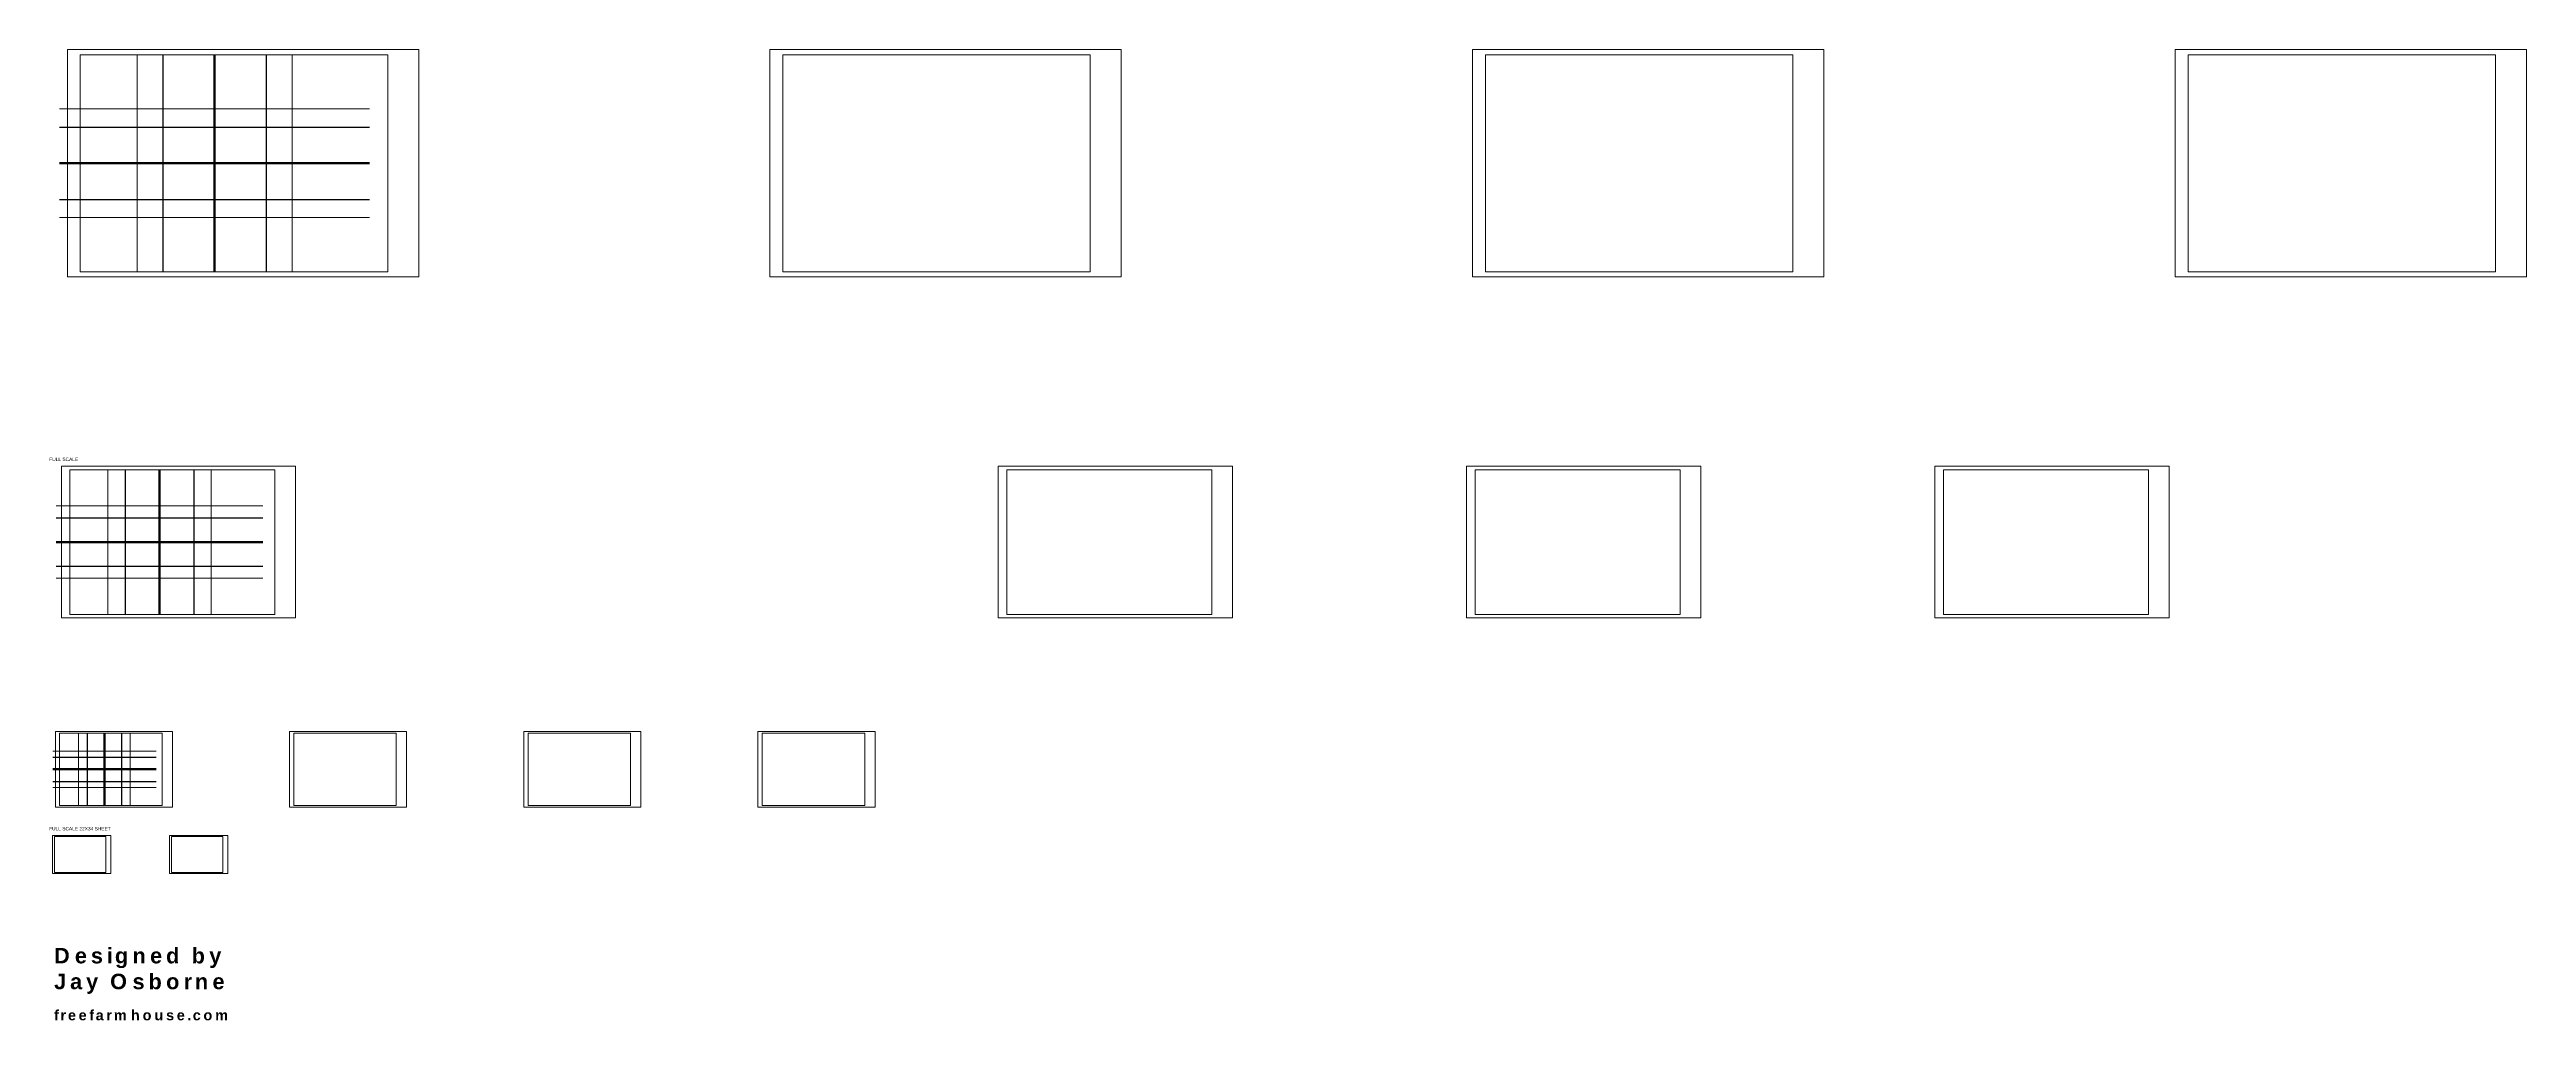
# Model space of a CAD drawing. Header units: inches. Extents: x -4969 to 16721, y 2489 to 24693.
# Drawn here: x 0 to 1439, y 2489 to 3053 of the extents above; entities that cross this region are included whole.
import ezdxf

# ---------------------------------------------------------------- set-up
doc = ezdxf.new("R2010")
doc.units = ezdxf.units.IN
doc.header["$MEASUREMENT"] = 0
doc.layers.get('0').update_dxf_attribs({"lineweight": 5})
doc.layers.add('0-NPLT', color=1, linetype='Continuous', plot=False)
for name, color, linetype, lineweight in [('1', 1, 'Continuous', 9), ('3', 3, 'Continuous', 30), ('5', 4, 'Continuous', 50), ('A-TEXTx', 7, 'Continuous', 20)]:
    doc.layers.add(name, color=color, linetype=linetype, lineweight=lineweight)
doc.styles.get("Standard").update_dxf_attribs({"font": 'Arial.ttf'})

msp = doc.modelspace()

# ---------------------------------------------------------------- texts
at = {"ltscale": 0.5, "char_height": 2, "attachment_point": 5}
for s, insert in [('FULL SCALE', (8.3669818, 2814.5366006)), ('{FULL SCALE 22X34 SHEET}', (17.7469953, 2600.0366006))]:
    msp.add_mtext(s, dxfattribs=dict(at, insert=insert))
at = {"layer": 'A-TEXTx', "attachment_point": 1}
for s, insert, char_height, width in [('{\\fArial|b1|i0|c0|p34;\\T1.33;Designed by \\PJay Osborne\\T1.25; }', (2.766368, 2530.8066612), 9, 103.423412998), ('{\\fArial|b1|i0|c0|p34;\\T1.33;freefarmhouse.com\\T1.25; }', (2.766368, 2494.7459279), 6, 153.359640554)]:
    msp.add_mtext(s, dxfattribs=dict(at, insert=insert, char_height=char_height, width=width))

# ---------------------------------------------------------------- blocks, each defined once
blk = doc.blocks.new('BORDER 11X17')
at = {"layer": '0-NPLT', "lineweight": 9, "ltscale": 0.1}
blk.add_lwpolyline([(29864.7, -10461.8), (29048.7, -10461.8), (29048.7, -10989.8), (29864.7, -10989.8), (29864.7, -10461.8)], dxfattribs=at)
blk.add_lwpolyline([(29792.7, -10473.8), (29078.7, -10473.8), (29078.7, -10977.8), (29792.7, -10977.8)], close=True, dxfattribs=at)

# ---------------------------------------------------------------- linework, layer by layer
at = {"layer": '1', "color": 250, "ltscale": 0.1}
for p, q in [((51.0000785, 2923.5008975), (51.0000785, 3049.5008975)), ((141.0000785, 2923.5008975), (141.0000785, 3049.5008975)), ((186.0000785, 3018.0008975), (6.0000785, 3018.0008975)), ((186.0000785, 2955.0008975), (6.0000785, 2955.0008975)), ((34.0000785, 2724.5008975), (34.0000785, 2808.5008975)), ((94.0000785, 2724.5008975), (94.0000785, 2808.5008975)), ((124.0000785, 2787.5008975), (4.0000785, 2787.5008975)), ((124.0000785, 2745.5008975), (4.0000785, 2745.5008975)), ((17.0000785, 2613.5008975), (17.0000785, 2655.5008975)), ((47.0000785, 2613.5008975), (47.0000785, 2655.5008975)), ((62.0000785, 2645.0008975), (2.0000785, 2645.0008975)), ((62.0000785, 2624.0008975), (2.0000785, 2624.0008975))]:
    msp.add_line(p, q, dxfattribs=at)
at = {"layer": '3', "color": 252, "ltscale": 0.1}
for p, q in [((66.0000785, 3049.5008975), (66.0000785, 2923.5008975)), ((126.0000785, 3049.5008975), (126.0000785, 2923.5008975)), ((6.0000785, 3007.5008975), (186.0000785, 3007.5008975)), ((6.0000785, 2965.5008975), (186.0000785, 2965.5008975)), ((44.0000785, 2808.5008975), (44.0000785, 2724.5008975)), ((84.0000785, 2808.5008975), (84.0000785, 2724.5008975)), ((4.0000785, 2780.5008975), (124.0000785, 2780.5008975)), ((4.0000785, 2752.5008975), (124.0000785, 2752.5008975)), ((22.0000785, 2655.5008975), (22.0000785, 2613.5008975)), ((42.0000785, 2655.5008975), (42.0000785, 2613.5008975)), ((2.0000785, 2641.5008975), (62.0000785, 2641.5008975)), ((2.0000785, 2627.5008975), (62.0000785, 2627.5008975))]:
    msp.add_line(p, q, dxfattribs=at)
at = {"layer": '5', "ltscale": 0.1}
for p, q in [((96.0000785, 3049.5008975), (96.0000785, 2923.5008975)), ((6.0000785, 2986.5008975), (186.0000785, 2986.5008975)), ((64.0000785, 2808.5008975), (64.0000785, 2724.5008975)), ((4.0000785, 2766.5008975), (124.0000785, 2766.5008975)), ((32.0000785, 2655.5008975), (32.0000785, 2613.5008975)), ((2.0000785, 2634.5008975), (62.0000785, 2634.5008975))]:
    msp.add_line(p, q, dxfattribs=at)

# ---------------------------------------------------------------- block references
at = {"ltscale": 0.1}
for p, xscale, yscale, zscale in [((-7251.6847297, 5667.9439202), 0.25, 0.25, 0.25), ((-6843.6847297, 5667.9439202), 0.25, 0.25, 0.25), ((-6435.6847297, 5667.9439202), 0.25, 0.25, 0.25), ((-6027.6847297, 5667.9439202), 0.25, 0.25, 0.25), ((-4834.4564603, 4554.1295793), 0.1666666666666666, 0.1666666666666666, 0.1666666666666666), ((-4290.4564603, 4554.1295793), 0.1666666666666666, 0.1666666666666666, 0.1666666666666666), ((-4018.4564603, 4554.1295793), 0.1666666666666666, 0.1666666666666666, 0.1666666666666666), ((-3746.4564603, 4554.1295793), 0.1666666666666666, 0.1666666666666666, 0.1666666666666666), ((-2417.2281909, 3528.3152384), 0.0833333333333333, 0.0833333333333333, 0.0833333333333333), ((-2281.2281909, 3528.3152384), 0.0833333333333333, 0.0833333333333333, 0.0833333333333333), ((-2145.2281909, 3528.3152384), 0.0833333333333333, 0.0833333333333333, 0.0833333333333333), ((-2009.2281909, 3528.3152384), 0.0833333333333333, 0.0833333333333333, 0.0833333333333333), ((-1208.6140562, 3031.9080679), 0.0416666666666667, 0.0416666666666667, 0.0416666666666667), ((-1140.6140562, 3031.9080679), 0.0416666666666667, 0.0416666666666667, 0.0416666666666667)]:
    msp.add_blockref('BORDER 11X17', p, dxfattribs=dict(at, xscale=xscale, yscale=yscale, zscale=zscale))

msp.set_redraw_order([(e.dxf.handle, doc.entitydb.next_handle()) for e in msp.query("TEXT MTEXT ATTDEF DIMENSION ARC_DIMENSION")])  # texts and dimensions are drawn at this point

doc.saveas('drawing.dxf')
